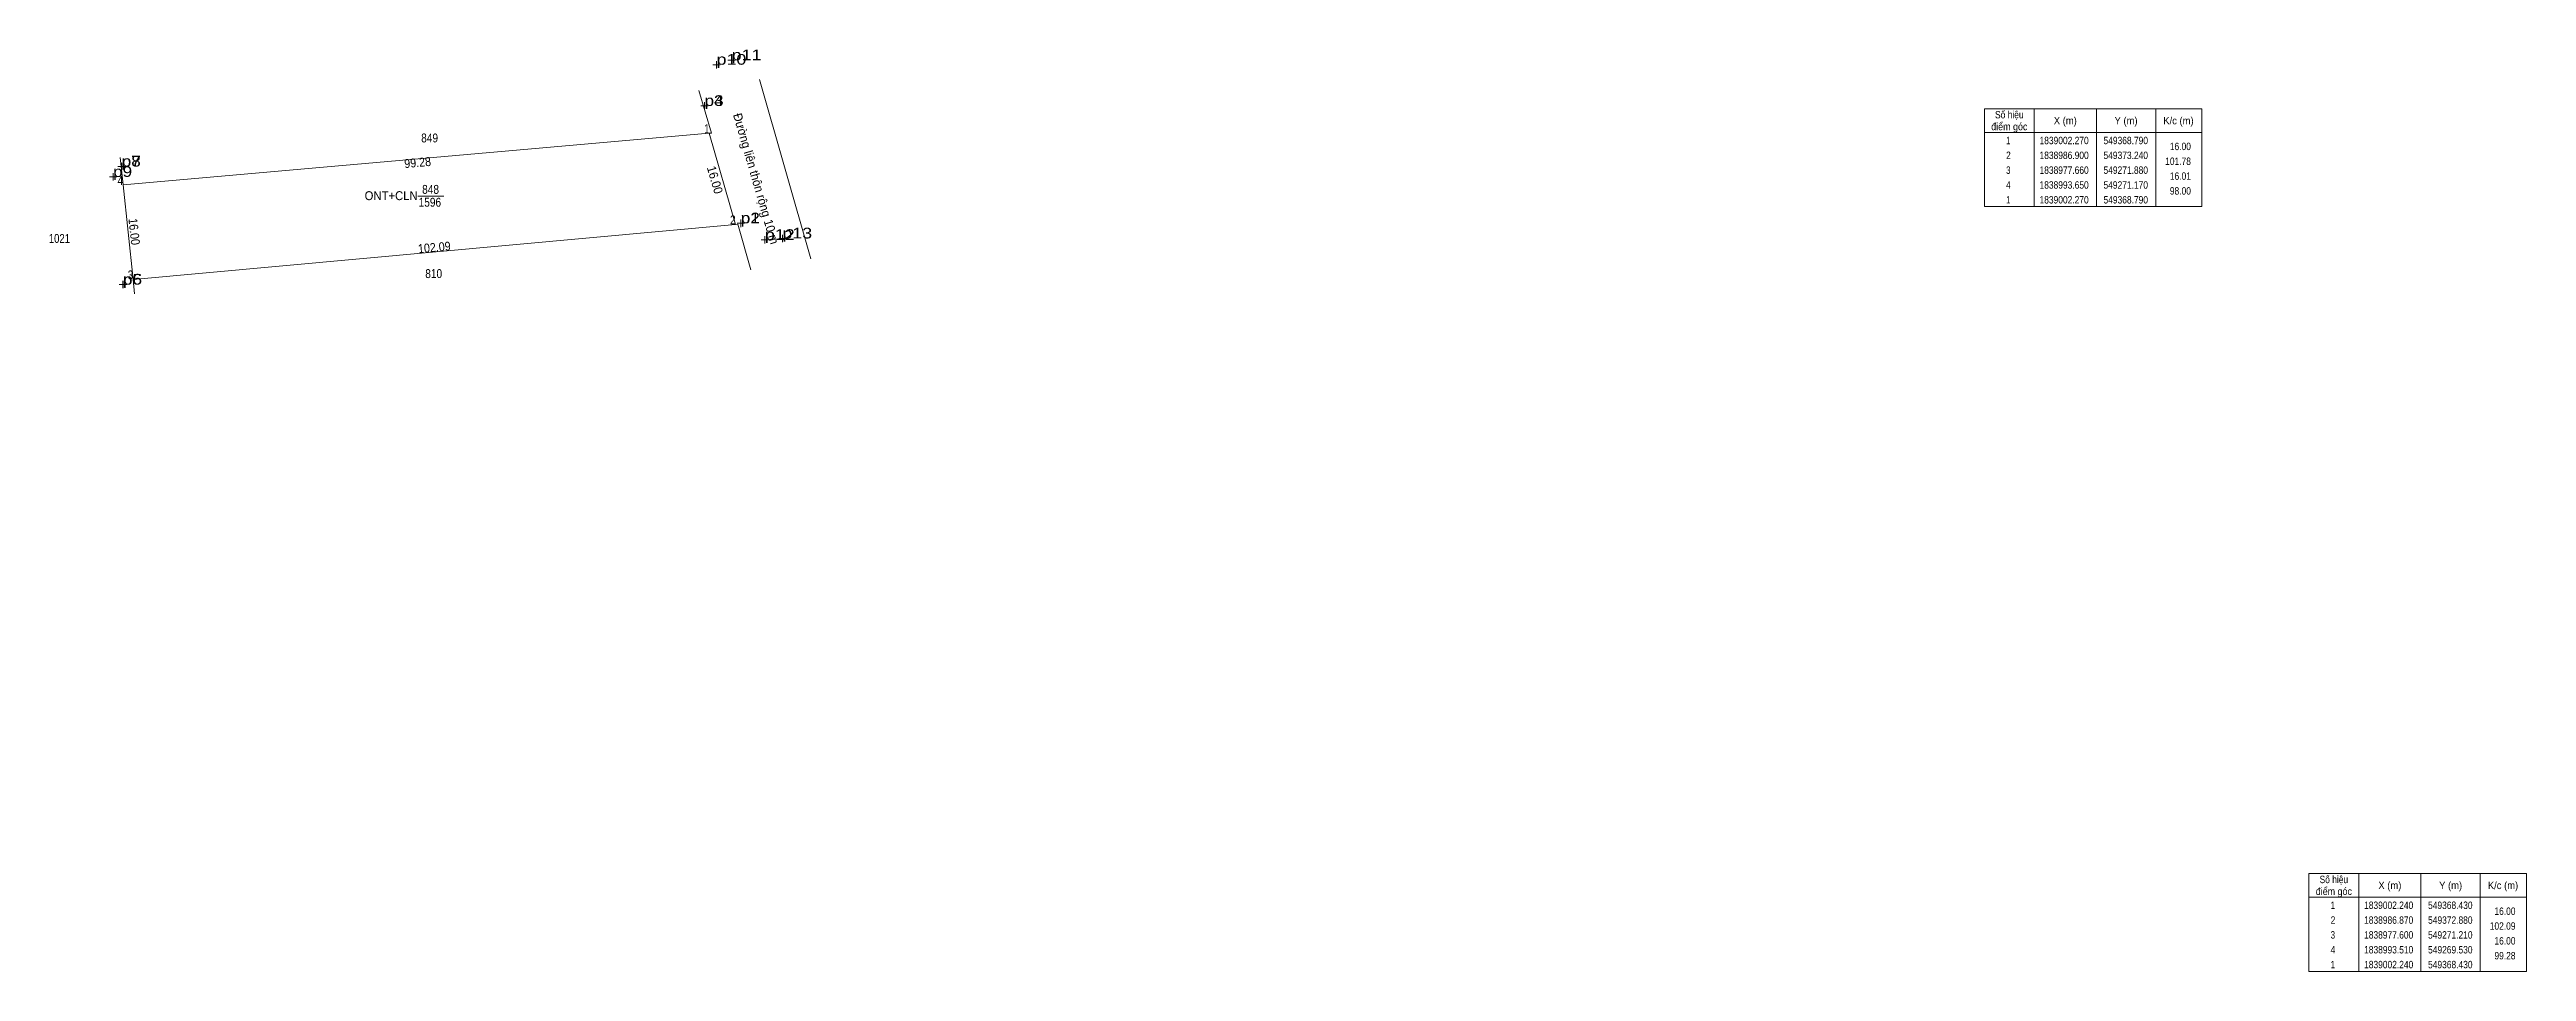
# Model space of a CAD drawing. Header units: metres. Extents: x 548978 to 549675, y 1838861 to 1839105.
# Drawn here: x 549257.1 to 549675.1, y 1838860.9 to 1839016.3 of the extents above; entities that cross this region are included whole.
import ezdxf
from ezdxf.enums import TextEntityAlignment as Align

# ---------------------------------------------------------------- set-up
doc = ezdxf.new("R2010")
doc.units = ezdxf.units.M
doc.header["$LTSCALE"] = 0.72
for name, color, linetype, lineweight in [('1', 7, 'Continuous', 13), ('10', 7, 'Continuous', 13), ('15', 7, 'Continuous', 13), ('18', 7, 'Continuous', 13), ('27', 7, 'Continuous', 13), ('30', 7, 'Continuous', 13), ('63', 7, 'Continuous', 13), ('7', 7, 'Continuous', 13)]:
    doc.layers.add(name, color=color, linetype=linetype, lineweight=lineweight)
doc.layers.add('12', color=7, linetype='Continuous')
doc.layers.add('13', color=7, linetype='Continuous')

msp = doc.modelspace()

# ---------------------------------------------------------------- texts
at = {"layer": '1'}
for s, width, p in [('849', 0.85, (549321.245, 1839000.69)), ('ONT+CLN', 0.95, (549314.755, 1838990.96)), ('1596', 0.85, (549321.29, 1838989.85)), ('848', 0.85, (549321.41, 1838992.02))]:
    msp.add_text(s, height=1.5, dxfattribs=dict(at, width=width)).set_placement(p, align=Align.CENTER)
at = {"layer": '12'}
for s, width, p in [('p10', 1.25, (549369.67, 1839013.79)), ('p11', 1.25, (549372.22, 1839014.54)), ('p3', 1.2, (549367.64, 1839006.84)), ('p4', 1.2, (549367.64, 1839006.85)), ('p7', 1.2, (549269.28, 1838996.63)), ('p8', 1.2, (549269.29, 1838996.62)), ('p9', 1.2, (549267.83, 1838994.87)), ('p1', 1.2, (549373.74, 1838987.06)), ('p2', 1.2, (549373.76, 1838987.05)), ('p12', 1.25, (549377.83, 1838984.25)), ('p13', 1.25, (549380.78, 1838984.5)), ('p6', 1.2, (549269.49, 1838976.72)), ('p5', 1.2, (549269.51, 1838976.71))]:
    msp.add_text(s, height=1.8, dxfattribs=dict(at, width=width)).set_placement(p)
at = {"layer": '13', "width": 0.8}
msp.add_text('1021', height=1.5, dxfattribs=at).set_placement((549258.77, 1838983.75), align=Align.CENTER)
at = {"layer": '18', "width": 0.85}
msp.add_text('810', height=1.5, dxfattribs=at).set_placement((549321.935, 1838977.82), align=Align.CENTER)
at = {"layer": '63'}
for s, height, width, p in [(' 1', 1.5, 0.75, (549368.43, 1839002.24)), ('16.00', 1.25, 0.85, (549618.47, 1838999.39)), (' 4', 1.5, 0.85, (549269.53, 1838993.51)), ('101.78', 1.25, 0.85, (549618.47, 1838996.89)), ('16.01', 1.25, 0.85, (549618.47, 1838994.39)), ('98.00', 1.25, 0.85, (549618.47, 1838991.89)), (' 2', 1.5, 0.85, (549372.88, 1838986.87)), (' 3', 1.5, 0.8, (549271.21, 1838977.6)), ('102.09', 1.25, 0.85, (549673.24, 1838867.95)), ('16.00', 1.25, 0.85, (549673.24, 1838870.45)), ('16.00', 1.25, 0.85, (549673.24, 1838865.45)), ('99.28', 1.25, 0.85, (549673.24, 1838862.95))]:
    msp.add_text(s, height=height, dxfattribs=dict(at, width=width)).set_placement(p, align=Align.RIGHT)
for s, rotation, width, p in [('Đường liên thôn rộng 10 m', 286.147, 0.95, (549375.609, 1838994.374)), ('99.28', 5.044, 0.9, (549319.284, 1838996.545)), ('16.00', 286.147, 0.95, (549368.676, 1838994.169)), ('16.00', 276.028, 0.9, (549270.657, 1838985.574)), ('102.09', 5.21, 0.9, (549322.107, 1838982.248))]:
    msp.add_text(s, height=1.5, rotation=rotation, dxfattribs=dict(at, width=width)).set_placement(p, align=Align.CENTER)
for s, width, p in [('điểm góc', 0.9, (549587.82, 1839002.74)), ('Số hiệu', 0.85, (549587.82, 1839004.74)), ('X (m)', 0.95, (549597.27, 1839003.74)), ('Y (m)', 0.95, (549607.525, 1839003.74)), ('K/c (m)', 0.95, (549616.365, 1839003.74)), (' 2', 0.85, (549587.475, 1838997.89)), (' 1', 0.75, (549587.47, 1839000.39)), ('1839002.270', 0.85, (549597.07, 1839000.39)), ('1838986.900', 0.85, (549597.07, 1838997.89)), ('549368.790', 0.85, (549607.47, 1839000.39)), ('549373.240', 0.85, (549607.47, 1838997.89)), (' 4', 0.85, (549587.47, 1838992.89)), (' 3', 0.8, (549587.465, 1838995.39)), ('1838977.660', 0.85, (549597.07, 1838995.39)), ('1838993.650', 0.85, (549597.07, 1838992.89)), ('549271.880', 0.85, (549607.47, 1838995.39)), ('549271.170', 0.85, (549607.47, 1838992.89)), (' 1', 0.75, (549587.47, 1838990.39)), ('1839002.270', 0.85, (549597.07, 1838990.39)), ('549368.790', 0.85, (549607.47, 1838990.39)), ('Số hiệu', 0.85, (549642.59, 1838875.8)), ('điểm góc', 0.9, (549642.59, 1838873.8)), ('X (m)', 0.95, (549652.04, 1838874.8)), ('Y (m)', 0.95, (549662.295, 1838874.8)), ('K/c (m)', 0.95, (549671.135, 1838874.8)), (' 2', 0.85, (549642.245, 1838868.95)), (' 1', 0.75, (549642.24, 1838871.45)), ('1839002.240', 0.85, (549651.84, 1838871.45)), ('1838986.870', 0.85, (549651.84, 1838868.95)), ('549368.430', 0.85, (549662.24, 1838871.45)), ('549372.880', 0.85, (549662.24, 1838868.95)), (' 4', 0.85, (549642.24, 1838863.95)), (' 3', 0.8, (549642.235, 1838866.45)), ('1838977.600', 0.85, (549651.84, 1838866.45)), ('1838993.510', 0.85, (549651.84, 1838863.95)), ('549271.210', 0.85, (549662.24, 1838866.45)), ('549269.530', 0.85, (549662.24, 1838863.95)), (' 1', 0.75, (549642.24, 1838861.45)), ('1839002.240', 0.85, (549651.84, 1838861.45)), ('549368.430', 0.85, (549662.24, 1838861.45))]:
    msp.add_text(s, height=1.25, dxfattribs=dict(at, width=width)).set_placement(p, align=Align.CENTER)

# ---------------------------------------------------------------- linework, layer by layer
at = {"layer": '1'}
msp.add_lwpolyline([(549368.43, 1839002.24), (549372.88, 1838986.87), (549271.21, 1838977.6), (549269.53, 1838993.51)], close=True, dxfattribs=at)
at = {"layer": '10'}
msp.add_line((549269.53, 1838993.51), (549368.43, 1839002.24), dxfattribs=at)
at = {"layer": '15'}
for p, q in [((549368.43, 1839002.24), (549368.79, 1839002.27)), ((549372.88, 1838986.87), (549373.24, 1838986.9))]:
    msp.add_line(p, q, dxfattribs=at)
at = {"layer": '18'}
for p, q in [((549368.79, 1839002.27), (549366.7, 1839009.46)), ((549372.88, 1838986.87), (549368.43, 1839002.24)), ((549269.53, 1838993.51), (549269.05, 1838998.13)), ((549271.21, 1838977.6), (549372.88, 1838986.87)), ((549375.47, 1838979.21), (549373.24, 1838986.9)), ((549271.47, 1838975.14), (549271.21, 1838977.6))]:
    msp.add_line(p, q, dxfattribs=at)
at = {"layer": '27'}
msp.add_line((549376.94, 1839011.28), (549385.59, 1838981.08), dxfattribs=at)
at = {"layer": '30'}
msp.add_line((549269.53, 1838993.51), (549271.21, 1838977.6), dxfattribs=at)
at = {"layer": '63'}
for p, q in [((549592.02, 1839006.36), (549592.02, 1838989.86)), ((549602.52, 1839006.36), (549602.52, 1838989.86)), ((549612.52, 1839006.36), (549612.52, 1838989.86)), ((549583.62, 1839002.36), (549620.32, 1839002.36)), ((549319.27, 1838991.62), (549323.63, 1838991.62)), ((549646.79, 1838877.42), (549646.79, 1838860.92)), ((549657.29, 1838877.42), (549657.29, 1838860.92)), ((549667.29, 1838877.42), (549667.29, 1838860.92)), ((549638.39, 1838873.42), (549675.09, 1838873.42))]:
    msp.add_line(p, q, dxfattribs=at)
for points in [[(549583.62, 1839006.36), (549620.32, 1839006.36), (549620.32, 1838989.86), (549583.62, 1838989.86)], [(549638.39, 1838877.42), (549675.09, 1838877.42), (549675.09, 1838860.92), (549638.39, 1838860.92)]]:
    msp.add_lwpolyline(points, close=True, dxfattribs=at)
at = {"layer": '7'}
for p, q in [((549372.22, 1839013.92), (549372.22, 1839015.17)), ((549370.3, 1839013.79), (549369.05, 1839013.79)), ((549369.67, 1839013.17), (549369.67, 1839014.41)), ((549372.84, 1839014.54), (549371.59, 1839014.54)), ((549368.26, 1839006.85), (549367.01, 1839006.85)), ((549368.26, 1839006.84), (549367.01, 1839006.84)), ((549367.64, 1839006.23), (549367.64, 1839007.48)), ((549367.64, 1839006.22), (549367.64, 1839007.47)), ((549268.45, 1838994.87), (549267.2, 1838994.87)), ((549267.83, 1838994.25), (549267.83, 1838995.49)), ((549269.91, 1838996.63), (549268.66, 1838996.63)), ((549269.91, 1838996.62), (549268.67, 1838996.62)), ((549269.28, 1838996.01), (549269.28, 1838997.25)), ((549269.29, 1838996), (549269.29, 1838997.25)), ((549374.37, 1838987.06), (549373.12, 1838987.06)), ((549374.38, 1838987.05), (549373.13, 1838987.05)), ((549373.74, 1838986.43), (549373.74, 1838987.68)), ((549373.76, 1838986.42), (549373.76, 1838987.67)), ((549378.46, 1838984.25), (549377.21, 1838984.25)), ((549377.83, 1838983.63), (549377.83, 1838984.88)), ((549381.4, 1838984.5), (549380.15, 1838984.5)), ((549380.77, 1838983.87), (549380.77, 1838985.12)), ((549270.12, 1838976.72), (549268.87, 1838976.72)), ((549270.13, 1838976.71), (549268.89, 1838976.71)), ((549269.49, 1838976.1), (549269.49, 1838977.35)), ((549269.51, 1838976.09), (549269.51, 1838977.33))]:
    msp.add_line(p, q, dxfattribs=at)

msp.set_redraw_order([(e.dxf.handle, doc.entitydb.next_handle()) for e in msp.query("TEXT MTEXT ATTDEF DIMENSION ARC_DIMENSION")])  # texts and dimensions are drawn at this point

doc.saveas('drawing.dxf')
